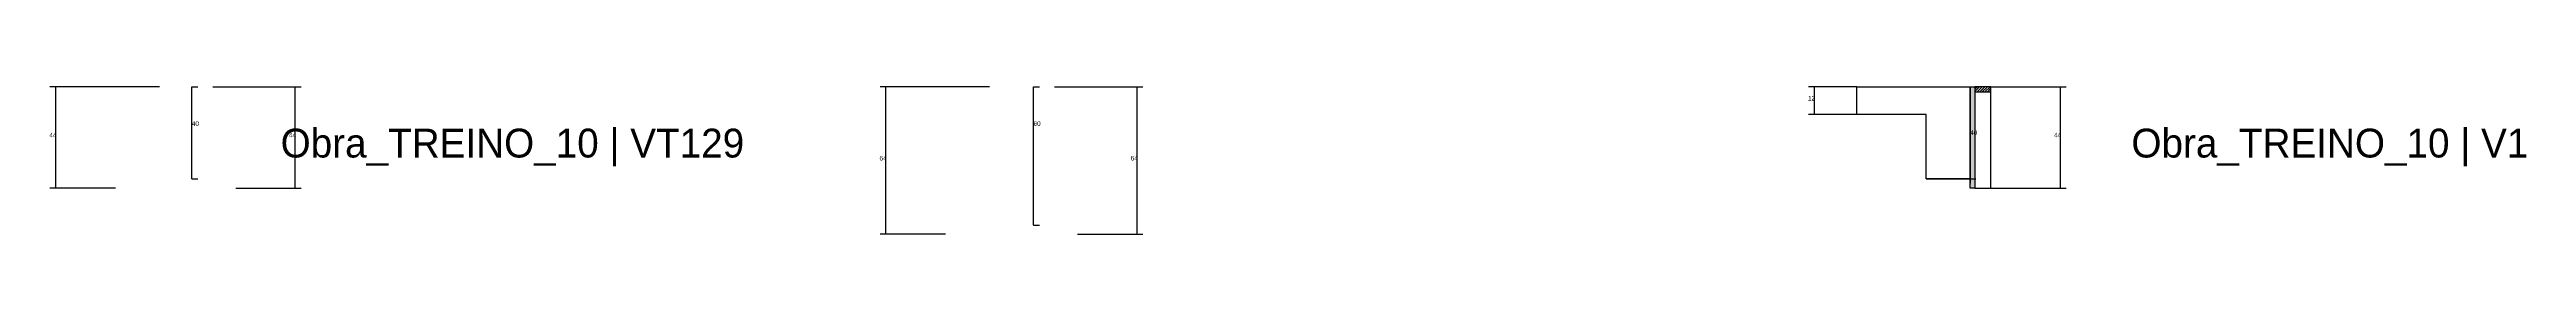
# Model space of a CAD drawing. Header units: metres. Extents: x -2848 to 21926, y -45195 to 1016.
# Drawn here: x 15800 to 17942, y -18877 to -18749 of the extents above; entities that cross this region are included whole.
import ezdxf

# ---------------------------------------------------------------- set-up
doc = ezdxf.new("R2010")
doc.units = ezdxf.units.M
for name, color, linetype in [('CONCRETO', 251, 'Continuous'), ('COTA', 4, 'Continuous'), ('Cota Seção (2x)', 4, 'Continuous'), ('Hachura', 253, 'Continuous'), ('LABEL_ID', 3, 'Continuous'), ('Madeira', 126, 'Continuous'), ('Painéis', 200, 'Continuous')]:
    doc.layers.add(name, color=color, linetype=linetype)

msp = doc.modelspace()

# ---------------------------------------------------------------- hatches: boundary and pattern name
at = {"layer": 'Hachura'}
h = msp.add_hatch(color=8, dxfattribs=at)
h.dxf.hatch_style = 1
h.paths.add_polyline_path([(17460.6, -18748.6), (17464.6, -18748.6), (17464.6, -18748.6), (17464.6, -18836.6), (17464.6, -18836.6), (17460.6, -18836.6), (17460.6, -18836.6), (17460.6, -18748.6)])
h = msp.add_hatch(dxfattribs=at)
h.set_pattern_fill('ANSI31', scale=0.5)
h.paths.add_polyline_path([(17478.6, -18753), (17478.6, -18748.6), (17478.6, -18748.6), (17464.6, -18748.6), (17464.6, -18748.6), (17464.6, -18753), (17464.6, -18753), (17478.6, -18753)])

# ---------------------------------------------------------------- linework, layer by layer
at = {"layer": 'CONCRETO'}
msp.add_lwpolyline([(17422.6, -18772.6), (17362.6, -18772.6), (17362.6, -18748.6), (17422.6, -18748.6), (17422.6, -18748.6), (17460.6, -18748.6), (17460.6, -18832.2), (17460.6, -18832.2), (17460.6, -18828.6), (17422.6, -18828.6)], close=True, dxfattribs=at)
at = {"layer": 'COTA'}
for p, q in [((15895.3, -18748.6), (15800.6, -18748.6)), ((15805.6, -18836.6), (15805.6, -18748.6)), ((15941.3, -18748.6), (16017.7, -18748.6)), ((16012.7, -18836.6), (16012.7, -18748.6)), ((16612.9, -18748.6), (16518.2, -18748.6)), ((16523.2, -18876.6), (16523.2, -18748.6)), ((16668.9, -18748.6), (16745.4, -18748.6)), ((16740.4, -18876.6), (16740.4, -18748.6)), ((17362.6, -18748.6), (17320.9, -18748.6)), ((17325.9, -18772.6), (17325.9, -18748.6)), ((17478.6, -18748.6), (17543.6, -18748.6)), ((17538.6, -18836.6), (17538.6, -18748.6)), ((17362.6, -18772.6), (17320.9, -18772.6)), ((15857.3, -18836.6), (15800.6, -18836.6)), ((15961.3, -18836.6), (16017.7, -18836.6)), ((17478.6, -18836.6), (17543.6, -18836.6)), ((16574.9, -18876.6), (16518.2, -18876.6)), ((16688.9, -18876.6), (16745.4, -18876.6))]:
    msp.add_line(p, q, dxfattribs=at)
at = {"layer": 'Cota Seção (2x)'}
for p, q in [((15923.3, -18828.6), (15923.3, -18748.6)), ((15923.3, -18748.6), (15928.3, -18748.6)), ((16650.9, -18868.6), (16650.9, -18748.6)), ((16650.9, -18748.6), (16655.9, -18748.6)), ((17422.6, -18748.6), (17465.6, -18748.6)), ((17460.6, -18828.6), (17460.6, -18748.6)), ((15923.3, -18828.6), (15928.3, -18828.6)), ((17422.6, -18828.6), (17465.6, -18828.6)), ((16650.9, -18868.6), (16655.9, -18868.6))]:
    msp.add_line(p, q, dxfattribs=at)
at = {"layer": 'Madeira'}
for points in [[(17478.6, -18753), (17478.6, -18748.6), (17464.6, -18748.6), (17464.6, -18753)], [(17478.6, -18748.6), (17464.6, -18748.6), (17464.6, -18836.6), (17478.6, -18836.6)]]:
    msp.add_lwpolyline(points, close=True, dxfattribs=at)
at = {"layer": 'Painéis'}
msp.add_lwpolyline([(17460.6, -18748.6), (17464.6, -18748.6), (17464.6, -18836.6), (17460.6, -18836.6)], close=True, dxfattribs=at)

# ---------------------------------------------------------------- texts
at = {"layer": 'COTA'}
for s, p in [('12', (17320.4, -18760.6)), ('44', (15800.1, -18792.6)), ('44', (16007.2, -18792.6)), ('44', (17533.1, -18792.6)), ('64', (16517.7, -18812.6)), ('64', (16734.9, -18812.6))]:
    msp.add_text(s, height=4, dxfattribs=at).set_placement(p)
at = {"layer": 'Cota Seção (2x)'}
for s, p in [('40', (15923.3, -18782.6)), ('60', (16650.9, -18782.6)), ('40', (17460.6, -18790.4))]:
    msp.add_text(s, height=4, dxfattribs=at).set_placement(p)
at = {"layer": 'LABEL_ID'}
for s, p in [('Obra_TREINO_10 | VT129', (16000, -18810)), ('Obra_TREINO_10 | V1', (17600, -18810))]:
    msp.add_text(s, height=25, dxfattribs=at).set_placement(p)

doc.saveas('drawing.dxf')
